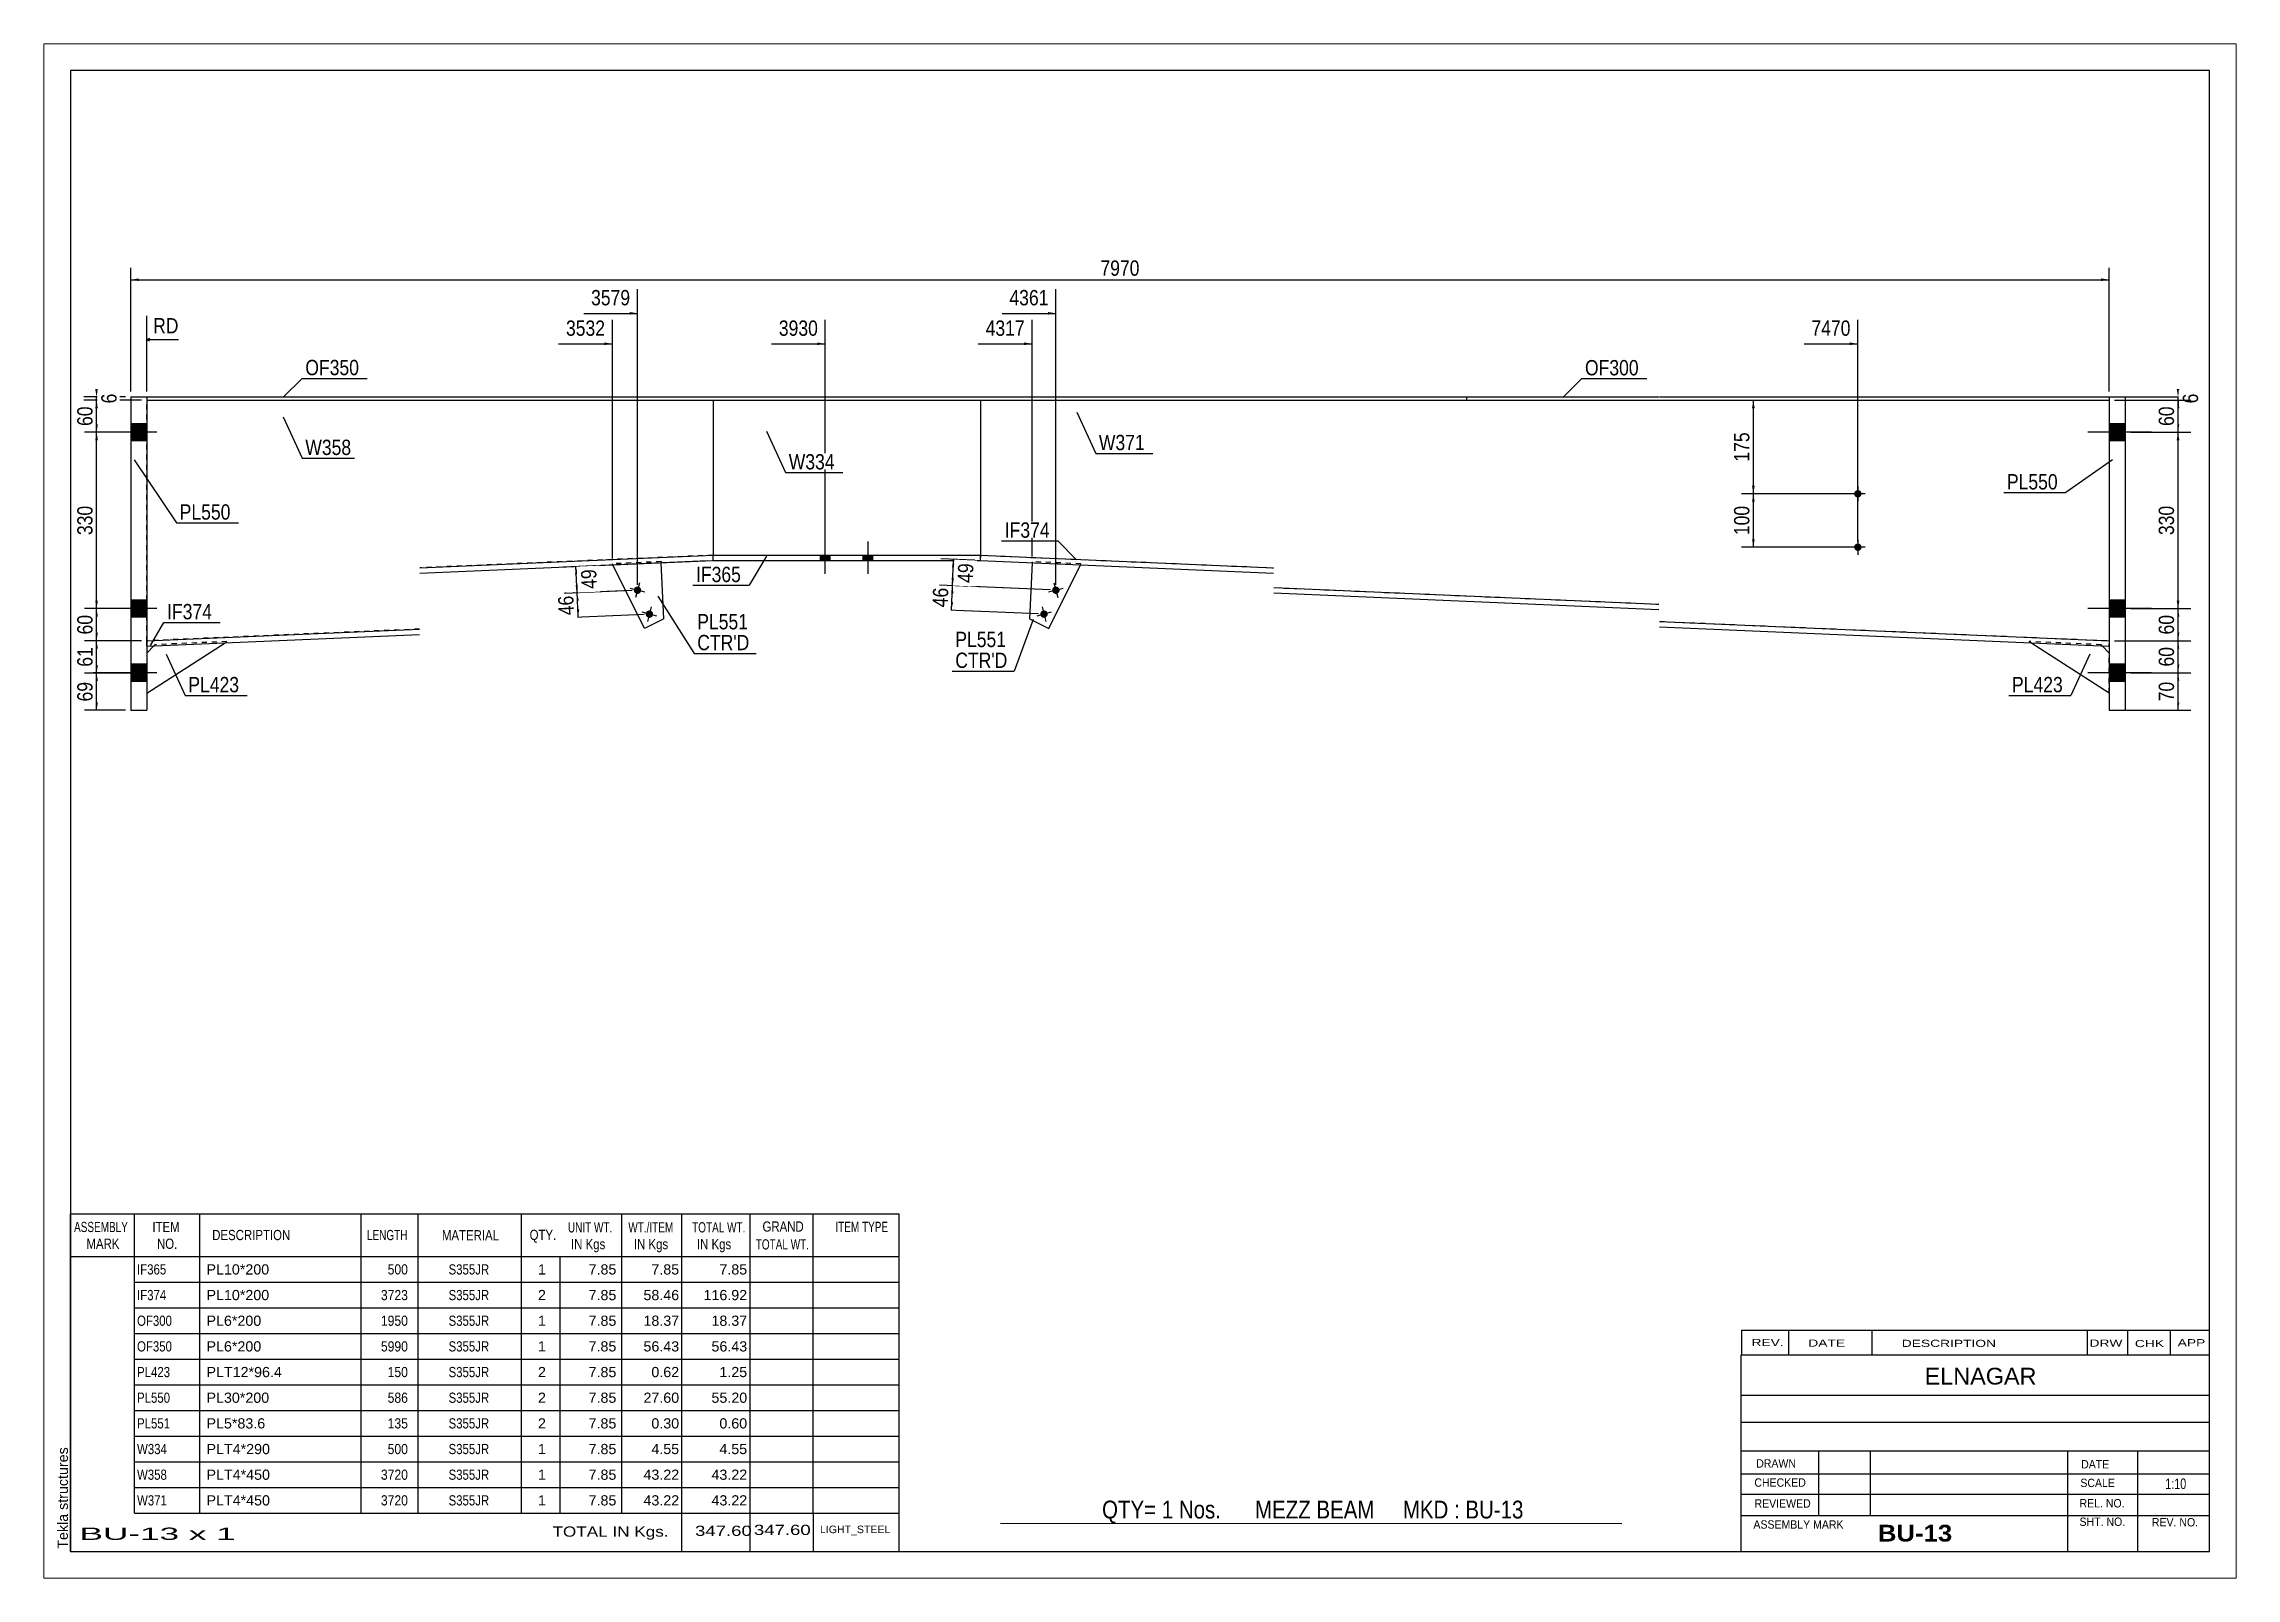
# Paper-space layout 'Layout1' of a CAD drawing. Header units: millimetres. Extents: x 0 to 410, y 0 to 287.
# The model-space entities are those that its viewports show. They can reach past a viewport. Long polylines and large blocks are cut down to what shows.
import ezdxf

# ---------------------------------------------------------------- set-up
doc = ezdxf.new("R2010")
doc.units = ezdxf.units.MM
doc.linetypes.add('DXK_LINE_DOT1', pattern=[1.8814, 0.9407, -0.9407])
doc.layers.add('Viewport layer', color=7, linetype='Continuous', plot=False)
doc.styles.add('Arial', font='ARIAL.TTF', dxfattribs={"height": 0.2})
doc.styles.add('Arial Bold', font='ARIALBD.TTF', dxfattribs={"height": 0.2})
doc.styles.add('Arial Narrow', font='ARIALN.TTF', dxfattribs={"height": 0.2})

# ---------------------------------------------------------------- blocks, each defined once
blk = doc.blocks.new('Unknown-629104342-1211')
at = {"color": 5, "linetype": 'Continuous'}
for p, q in [((385.75, 84.15), (-14.25, 84.15)), ((-14.25, 84.15), (-14.25, -192.85)), ((385.75, -192.85), (385.75, 84.15)), ((-14.25, -192.85), (385.75, -192.85))]:
    blk.add_line(p, q, dxfattribs=at)
at = {"color": 174, "linetype": 'Continuous', "style": 'Arial'}
blk.add_text('Tekla structures', height=1.9102, rotation=90, dxfattribs=at).set_placement((-14.75, -192.35))
blk = doc.blocks.new('Part-629104342-1456 - 1232')
at = {"color": 7, "linetype": 'DXK_LINE_DOT1'}
for p, q in [((96.22, -7.71), (87.09, -8.11)), ((87.18, -8.31), (87.09, -8.11)), ((96.22, -7.71), (96.23, -7.92))]:
    blk.add_line(p, q, dxfattribs=at)
at = {"color": 2, "linetype": 'Continuous'}
for p, q in [((96.68, -18.43), (96.23, -7.92)), ((93.1, -20.21), (87.18, -8.31)), ((96.68, -18.43), (93.1, -20.21))]:
    blk.add_line(p, q, dxfattribs=at)
blk = doc.blocks.new('Part-629104342-1279 - 1232')
at = {"color": 2, "linetype": 'Continuous'}
for p, q in [((105.9, 22.5), (105.9, -6.5)), ((155.9, 22.5), (155.9, -6.5))]:
    blk.add_line(p, q, dxfattribs=at)
at = {"color": 7, "linetype": 'DXK_LINE_DOT1'}
for p, q in [((105.9, 22.5), (155.9, 22.5)), ((105.9, -6.5), (155.9, -6.5))]:
    blk.add_line(p, q, dxfattribs=at)
blk = doc.blocks.new('Bolt-629104342-1443 - 1232')
at = {"linetype": 'Continuous'}
for points in [[(127.8, -6.5), (126, -6.5), (126, -7.5), (127.8, -7.5)], [(127.8, -6.5), (126, -6.5), (126, -7.5), (127.8, -7.5)], [(135.8, -6.5), (134, -6.5), (134, -7.5), (135.8, -7.5)], [(135.8, -6.5), (134, -6.5), (134, -7.5), (135.8, -7.5)]]:
    blk.add_hatch(color=3, dxfattribs=at).paths.add_polyline_path(points)
at = {"color": 3, "linetype": 'Continuous'}
for p, q in [((126.9, -9.96), (126.9, -3.96)), ((126.9, -9.96), (126.9, -3.96)), ((134.9, -9.96), (134.9, -3.96)), ((134.9, -9.96), (134.9, -3.96)), ((126, -7.5), (126, -6.5)), ((126, -7.5), (126, -6.5)), ((127.8, -7.5), (127.8, -6.5)), ((127.8, -7.5), (127.8, -6.5)), ((134, -7.5), (134, -6.5)), ((134, -7.5), (134, -6.5)), ((135.8, -7.5), (135.8, -6.5)), ((135.8, -7.5), (135.8, -6.5))]:
    blk.add_line(p, q, dxfattribs=at)
blk = doc.blocks.new('Part-629104342-1442 - 1232')
at = {"color": 7, "linetype": 'DXK_LINE_DOT1'}
for p, q in [((0, -22.5), (0, 22.5)), ((0, 22.5), (50.99, 22.5)), ((51.09, 22.5), (105.9, 22.5)), ((105.9, -6.5), (51.09, -8.86)), ((50.99, -20.31), (0, -22.5))]:
    blk.add_line(p, q, dxfattribs=at)
at = {"color": 2, "linetype": 'Continuous'}
blk.add_line((105.9, 22.5), (105.9, -6.5), dxfattribs=at)
blk = doc.blocks.new('Part-629104342-1257 - 1232')
at = {"color": 2, "linetype": 'Continuous'}
for p, q in [((0, 23.1), (0, 22.5)), ((0, 23.1), (50.99, 23.1)), ((0, 22.5), (50.99, 22.5)), ((51.09, 23.1), (210.71, 23.1)), ((51.09, 22.5), (210.71, 22.5)), ((210.81, 23.1), (246.81, 23.1)), ((210.81, 22.5), (246.81, 22.5)), ((246.81, 23.1), (246.81, 22.5))]:
    blk.add_line(p, q, dxfattribs=at)
blk = doc.blocks.new('Part-629104342-1301 - 1232')
at = {"color": 2, "linetype": 'Continuous'}
for p, q in [((246.81, 23.1), (246.81, 22.5)), ((246.81, 23.1), (282.81, 23.1)), ((246.81, 22.5), (282.81, 22.5)), ((282.91, 23.1), (367, 23.1)), ((282.91, 22.5), (367, 22.5)), ((367, 23.1), (367, 22.5))]:
    blk.add_line(p, q, dxfattribs=at)
blk = doc.blocks.new('Part-629104342-1451 - 1232')
at = {"color": 2, "linetype": 'Continuous'}
for p, q in [((165.56, -7.92), (165.11, -18.43)), ((168.69, -20.21), (174.61, -8.31)), ((165.11, -18.43), (168.69, -20.21))]:
    blk.add_line(p, q, dxfattribs=at)
at = {"color": 7, "linetype": 'DXK_LINE_DOT1'}
for p, q in [((165.57, -7.72), (165.56, -7.92)), ((174.71, -8.11), (165.57, -7.72)), ((174.61, -8.31), (174.71, -8.11))]:
    blk.add_line(p, q, dxfattribs=at)
blk = doc.blocks.new('Part-629104342-1323 - 1232')
at = {"color": 2, "linetype": 'Continuous'}
blk.add_line((155.9, 22.5), (155.9, -6.5), dxfattribs=at)
at = {"color": 7, "linetype": 'DXK_LINE_DOT1'}
for p, q in [((155.9, 22.5), (210.71, 22.5)), ((210.81, 22.5), (282.81, 22.5)), ((282.91, 22.5), (367, 22.5)), ((367, 22.5), (367, -22.5)), ((155.9, -6.5), (210.71, -8.86)), ((210.81, -12.56), (282.81, -15.66)), ((282.91, -18.88), (367, -22.5))]:
    blk.add_line(p, q, dxfattribs=at)
blk = doc.blocks.new('Part-629104342-1345 - 1232')
at = {"color": 2, "linetype": 'Continuous'}
for p, q in [((51.09, -8.86), (105.9, -6.5)), ((51.09, -9.86), (105.94, -7.5)), ((105.94, -7.5), (105.9, -6.5)), ((0, -22.5), (50.99, -20.31)), ((0.04, -23.5), (0, -22.5)), ((0.04, -23.5), (50.99, -21.31))]:
    blk.add_line(p, q, dxfattribs=at)
blk = doc.blocks.new('Part-629104342-1367 - 1232')
at = {"color": 2, "linetype": 'Continuous'}
for p, q in [((105.9, -7.5), (105.9, -6.5)), ((105.9, -6.5), (155.9, -6.5)), ((105.9, -7.5), (155.9, -7.5)), ((155.9, -7.5), (155.9, -6.5))]:
    blk.add_line(p, q, dxfattribs=at)
blk = doc.blocks.new('Part-629104342-1372 - 1232')
at = {"color": 2, "linetype": 'Continuous'}
for p, q in [((155.9, -6.5), (155.85, -7.5)), ((155.85, -7.5), (210.71, -9.86)), ((155.9, -6.5), (210.71, -8.86)), ((210.81, -12.56), (282.81, -15.66)), ((210.81, -13.57), (282.81, -16.66)), ((282.91, -18.88), (367, -22.5)), ((282.91, -19.88), (366.96, -23.5)), ((367, -22.5), (366.96, -23.5))]:
    blk.add_line(p, q, dxfattribs=at)
blk = doc.blocks.new('Bolt-629104342-1458 - 1232')
at = {"linetype": 'Continuous'}
blk.add_hatch(color=3, dxfattribs=at).paths.add_polyline_path([(170.69, -12.87, -1), (169.34, -13.23, -1)])
at = {"color": 3, "linetype": 'Continuous'}
for p, q in [((169.66, -11.69), (170.37, -14.4)), ((171.37, -12.7), (168.66, -13.4))]:
    blk.add_line(p, q, dxfattribs=at)
blk = doc.blocks.new('Part-629104342-1394 - 1232')
at = {"color": 2, "linetype": 'Continuous'}
for p, q in [((367, 23.1), (370, 23.1)), ((367, 23.1), (367, -35.5)), ((370, 23.1), (370, -35.5)), ((367, -35.5), (370, -35.5))]:
    blk.add_line(p, q, dxfattribs=at)
blk = doc.blocks.new('Part-629104342-1416 - 1232')
at = {"color": 7, "linetype": 'DXK_LINE_DOT1'}
for p, q in [((365.5, -23.24), (352.02, -22.66)), ((352.35, -22.87), (352.02, -22.66)), ((365.7, -23.45), (365.5, -23.24)), ((367, -32.3), (367, -24.8))]:
    blk.add_line(p, q, dxfattribs=at)
at = {"color": 2, "linetype": 'Continuous'}
for p, q in [((367, -32.3), (352.35, -22.87)), ((367, -24.8), (365.7, -23.45))]:
    blk.add_line(p, q, dxfattribs=at)
blk = doc.blocks.new('Part-629104342-1421 - 1232')
at = {"color": 2, "linetype": 'Continuous'}
for p, q in [((-3, 23.1), (0, 23.1)), ((-3, 23.1), (-3, -35.5)), ((0, 23.1), (0, -35.5)), ((-3, -35.5), (0, -35.5))]:
    blk.add_line(p, q, dxfattribs=at)
blk = doc.blocks.new('Part-629104342-1426 - 1232')
at = {"color": 2, "linetype": 'Continuous'}
for p, q in [((0, -32.3), (14.65, -22.87)), ((0, -24.8), (1.3, -23.45))]:
    blk.add_line(p, q, dxfattribs=at)
at = {"color": 7, "linetype": 'DXK_LINE_DOT1'}
for p, q in [((1.3, -23.45), (1.5, -23.24)), ((14.99, -22.66), (1.5, -23.24)), ((14.65, -22.87), (14.99, -22.66)), ((0, -24.8), (0, -32.3))]:
    blk.add_line(p, q, dxfattribs=at)
blk = doc.blocks.new('Bolt-629104342-1444 - 1232')
at = {"linetype": 'Continuous'}
for points in [[(367, 18.1), (367, 14.9), (370, 14.9), (370, 18.1)], [(367, 18.1), (367, 14.9), (370, 14.9), (370, 18.1)], [(367, -14.9), (367, -18.1), (370, -18.1), (370, -14.9)], [(367, -14.9), (367, -18.1), (370, -18.1), (370, -14.9)], [(367, -26.9), (367, -30.1), (370, -30.1), (370, -26.9)], [(367, -26.9), (367, -30.1), (370, -30.1), (370, -26.9)]]:
    blk.add_hatch(color=3, dxfattribs=at).paths.add_polyline_path(points)
at = {"color": 3, "linetype": 'Continuous'}
for p, q in [((374.9, 16.5), (363, 16.5)), ((374.9, 16.5), (363, 16.5)), ((370, 18.1), (367, 18.1)), ((370, 18.1), (367, 18.1)), ((370, 14.9), (367, 14.9)), ((370, 14.9), (367, 14.9)), ((370, -14.9), (367, -14.9)), ((370, -14.9), (367, -14.9)), ((374.9, -16.5), (363, -16.5)), ((374.9, -16.5), (363, -16.5)), ((370, -18.1), (367, -18.1)), ((370, -18.1), (367, -18.1)), ((374.9, -28.5), (363, -28.5)), ((374.9, -28.5), (363, -28.5)), ((370, -26.9), (367, -26.9)), ((370, -26.9), (367, -26.9)), ((370, -30.1), (367, -30.1)), ((370, -30.1), (367, -30.1))]:
    blk.add_line(p, q, dxfattribs=at)
blk = doc.blocks.new('Bolt-629104342-1445 - 1232')
at = {"linetype": 'Continuous'}
for points in [[(-3, 18.1), (-3, 14.9), (0, 14.9), (0, 18.1)], [(-3, 18.1), (-3, 14.9), (0, 14.9), (0, 18.1)], [(-3, -14.9), (-3, -18.1), (0, -18.1), (0, -14.9)], [(-3, -14.9), (-3, -18.1), (0, -18.1), (0, -14.9)], [(-3, -26.9), (-3, -30.1), (0, -30.1), (0, -26.9)], [(-3, -26.9), (-3, -30.1), (0, -30.1), (0, -26.9)]]:
    blk.add_hatch(color=3, dxfattribs=at).paths.add_polyline_path(points)
at = {"color": 3, "linetype": 'Continuous'}
for p, q in [((1.9, 16.5), (-10, 16.5)), ((1.9, 16.5), (-10, 16.5)), ((0, 18.1), (-3, 18.1)), ((0, 18.1), (-3, 18.1)), ((0, 14.9), (-3, 14.9)), ((0, 14.9), (-3, 14.9)), ((0, -14.9), (-3, -14.9)), ((0, -14.9), (-3, -14.9)), ((1.9, -16.5), (-10, -16.5)), ((1.9, -16.5), (-10, -16.5)), ((0, -18.1), (-3, -18.1)), ((0, -18.1), (-3, -18.1)), ((1.9, -28.5), (-10, -28.5)), ((1.9, -28.5), (-10, -28.5)), ((0, -26.9), (-3, -26.9)), ((0, -26.9), (-3, -26.9)), ((0, -30.1), (-3, -30.1)), ((0, -30.1), (-3, -30.1))]:
    blk.add_line(p, q, dxfattribs=at)
blk = doc.blocks.new('Bolt-629104342-1446 - 1232')
at = {"linetype": 'Continuous'}
for points in [[(320.7, 4.99, -1), (319.3, 4.99, -1)], [(320.7, -5.01, -1), (319.3, -5.01, -1)]]:
    blk.add_hatch(color=3, dxfattribs=at).paths.add_polyline_path(points)
at = {"color": 3, "linetype": 'Continuous'}
for p, q in [((321.4, 4.99), (318.6, 4.99)), ((320, 6.39), (320, 3.59)), ((320, -3.61), (320, -6.41)), ((321.4, -5.01), (318.6, -5.01))]:
    blk.add_line(p, q, dxfattribs=at)
blk = doc.blocks.new('Bolt-629104342-1457 - 1232')
at = {"linetype": 'Continuous'}
blk.add_hatch(color=3, dxfattribs=at).paths.add_polyline_path([(168.47, -17.35, -1), (167.11, -17.7, -1)])
at = {"color": 3, "linetype": 'Continuous'}
for p, q in [((167.44, -16.17), (168.14, -18.88)), ((169.15, -17.17), (166.44, -17.88))]:
    blk.add_line(p, q, dxfattribs=at)
blk = doc.blocks.new('Bolt-629104342-1459 - 1232')
at = {"linetype": 'Continuous'}
blk.add_hatch(color=3, dxfattribs=at).paths.add_polyline_path([(94.68, -17.7, -1), (93.32, -17.35, -1)])
at = {"color": 3, "linetype": 'Continuous'}
for p, q in [((94.35, -16.17), (93.65, -18.88)), ((95.36, -17.88), (92.65, -17.17))]:
    blk.add_line(p, q, dxfattribs=at)
blk = doc.blocks.new('Bolt-629104342-1460 - 1232')
at = {"linetype": 'Continuous'}
blk.add_hatch(color=3, dxfattribs=at).paths.add_polyline_path([(92.45, -13.23, -1), (91.1, -12.87, -1)])
at = {"color": 3, "linetype": 'Continuous'}
for p, q in [((92.13, -11.69), (91.42, -14.4)), ((93.13, -13.4), (90.42, -12.7))]:
    blk.add_line(p, q, dxfattribs=at)
blk = doc.blocks.new('StraightDimension-629104342-1575 - 1232')
at = {"linetype": 'Continuous'}
for points in [[(379.63, -30), (379.88, -28.5), (380.13, -30)], [(380.13, -34), (379.88, -35.5), (379.63, -34)]]:
    blk.add_hatch(color=7, dxfattribs=at).paths.add_polyline_path(points)
at = {"color": 7, "linetype": 'Continuous'}
for p, q in [((371, -28.5), (382.28, -28.5)), ((379.88, -35.5), (379.88, -28.5)), ((368, -35.5), (382.28, -35.5))]:
    blk.add_line(p, q, dxfattribs=at)
at = {"color": 0}
blk.add_wipeout([(379.73, -29.57), (375.53, -29.57), (375.53, -34.43), (379.73, -34.43)], dxfattribs=at)
at = {"color": 3, "style": 'Arial Narrow'}
blk.add_text('70', height=2.863, rotation=90.0002, dxfattribs=at).set_placement((379.13, -33.83))
blk = doc.blocks.new('StraightDimension-629104342-6204 - 1232')
at = {"linetype": 'Continuous'}
for points in [[(-9.64, 15), (-9.39, 16.5), (-9.14, 15)], [(-9.14, -15), (-9.39, -16.5), (-9.64, -15)]]:
    blk.add_hatch(color=7, dxfattribs=at).paths.add_polyline_path(points)
at = {"color": 7, "linetype": 'Continuous'}
for p, q in [((-1, 16.5), (-11.64, 16.5)), ((-9.39, -16.5), (-9.39, 16.5)), ((-1, -16.5), (-11.64, -16.5))]:
    blk.add_line(p, q, dxfattribs=at)
at = {"color": 0}
blk.add_wipeout([(-9.54, 3.34), (-13.74, 3.34), (-13.74, -3.34), (-9.54, -3.34)], dxfattribs=at)
at = {"color": 3, "style": 'Arial Narrow'}
blk.add_text('330', height=2.863, rotation=90.0002, dxfattribs=at).set_placement((-10.14, -2.74))
blk = doc.blocks.new('StraightDimension-629104342-6061 - 1232')
at = {"linetype": 'Continuous'}
blk.add_hatch(color=7, dxfattribs=at).paths.add_polyline_path([(318.5, 33.29), (320, 33.04), (318.5, 32.79)])
at = {"color": 7, "linetype": 'Continuous'}
for p, q in [((320, -4.01), (320, 37.54)), ((309.94, 33.04), (320, 33.04))]:
    blk.add_line(p, q, dxfattribs=at)
at = {"color": 0}
blk.add_wipeout([(319.23, 33.94), (319.23, 38.14), (310.72, 38.14), (310.72, 33.94)], dxfattribs=at)
at = {"color": 3, "style": 'Arial Narrow'}
blk.add_text('7470', height=2.863, dxfattribs=at).set_placement((311.32, 34.54))
blk = doc.blocks.new('StraightDimension-629104342-6063 - 1232')
at = {"linetype": 'Continuous'}
blk.add_hatch(color=7, dxfattribs=at).paths.add_polyline_path([(164.07, 33.29), (165.57, 33.04), (164.07, 32.79)])
at = {"color": 7, "linetype": 'Continuous'}
for p, q in [((165.57, -6.72), (165.57, 37.54)), ((155.51, 33.04), (165.57, 33.04))]:
    blk.add_line(p, q, dxfattribs=at)
at = {"color": 0}
blk.add_wipeout([(164.8, 33.94), (164.8, 38.14), (156.28, 38.14), (156.28, 33.94)], dxfattribs=at)
at = {"color": 3, "style": 'Arial Narrow'}
blk.add_text('4317', height=2.863, dxfattribs=at).set_placement((156.88, 34.54))
blk = doc.blocks.new('StraightDimension-629104342-6203 - 1232')
at = {"linetype": 'Continuous'}
for points in [[(-9.64, 21), (-9.39, 22.5), (-9.14, 21)], [(-9.14, 18), (-9.39, 16.5), (-9.64, 18)]]:
    blk.add_hatch(color=7, dxfattribs=at).paths.add_polyline_path(points)
at = {"color": 7, "linetype": 'Continuous'}
for p, q in [((-1, 22.5), (-11.64, 22.5)), ((-9.39, 16.5), (-9.39, 22.5)), ((-1, 16.5), (-11.64, 16.5))]:
    blk.add_line(p, q, dxfattribs=at)
at = {"color": 0}
blk.add_wipeout([(-9.54, 21.93), (-13.74, 21.93), (-13.74, 17.07), (-9.54, 17.07)], dxfattribs=at)
at = {"color": 3, "style": 'Arial Narrow'}
blk.add_text('60', height=2.863, rotation=90.0002, dxfattribs=at).set_placement((-10.14, 17.67))
blk = doc.blocks.new('StraightDimension-629104342-1496 - 1232')
at = {"linetype": 'Continuous'}
for points in [[(-1.5, 44.77), (-3, 45.02), (-1.5, 45.27)], [(365.5, 45.27), (367, 45.02), (365.5, 44.77)]]:
    blk.add_hatch(color=7, dxfattribs=at).paths.add_polyline_path(points)
at = {"color": 7, "linetype": 'Continuous'}
for p, q in [((-3, 24.1), (-3, 47.27)), ((367, 24.1), (367, 47.27)), ((-3, 45.02), (367, 45.02))]:
    blk.add_line(p, q, dxfattribs=at)
at = {"color": 0}
blk.add_wipeout([(186.26, 45.17), (186.26, 49.37), (177.75, 49.37), (177.75, 45.17)], dxfattribs=at)
at = {"color": 3, "style": 'Arial Narrow'}
blk.add_text('7970', height=2.863, dxfattribs=at).set_placement((178.35, 45.77))
blk = doc.blocks.new('StraightDimension-629104342-6205 - 1232')
at = {"linetype": 'Continuous'}
for points in [[(-9.64, -18), (-9.39, -16.5), (-9.14, -18)], [(-9.14, -21), (-9.39, -22.5), (-9.64, -21)]]:
    blk.add_hatch(color=7, dxfattribs=at).paths.add_polyline_path(points)
at = {"color": 7, "linetype": 'Continuous'}
for p, q in [((-1, -16.5), (-11.64, -16.5)), ((-9.39, -22.5), (-9.39, -16.5)), ((-1, -22.5), (-11.64, -22.5))]:
    blk.add_line(p, q, dxfattribs=at)
at = {"color": 0}
blk.add_wipeout([(-9.54, -17.07), (-13.74, -17.07), (-13.74, -21.93), (-9.54, -21.93)], dxfattribs=at)
at = {"color": 3, "style": 'Arial Narrow'}
blk.add_text('60', height=2.863, rotation=90.0002, dxfattribs=at).set_placement((-10.14, -21.33))
blk = doc.blocks.new('StraightDimension-629104342-1625 - 1232')
at = {"linetype": 'Continuous'}
for points in [[(379.63, -24), (379.88, -22.5), (380.13, -24)], [(380.13, -27), (379.88, -28.5), (379.63, -27)]]:
    blk.add_hatch(color=7, dxfattribs=at).paths.add_polyline_path(points)
at = {"color": 7, "linetype": 'Continuous'}
for p, q in [((368, -22.5), (382.28, -22.5)), ((379.88, -28.5), (379.88, -22.5)), ((371, -28.5), (382.28, -28.5))]:
    blk.add_line(p, q, dxfattribs=at)
at = {"color": 0}
blk.add_wipeout([(379.73, -23.07), (375.53, -23.07), (375.53, -27.93), (379.73, -27.93)], dxfattribs=at)
at = {"color": 3, "style": 'Arial Narrow'}
blk.add_text('60', height=2.863, rotation=90.0002, dxfattribs=at).set_placement((379.13, -27.33))
blk = doc.blocks.new('StraightDimension-629104342-5800 - 1232')
at = {"linetype": 'Continuous'}
for points in [[(150.37, -13.71), (150.68, -12.22), (150.87, -13.73)], [(150.8, -15.29), (150.48, -16.78), (150.3, -15.27)]]:
    blk.add_hatch(color=7, dxfattribs=at).paths.add_polyline_path(points)
at = {"color": 7, "linetype": 'Continuous'}
for p, q in [((169.02, -13.01), (148.43, -12.12)), ((150.48, -16.78), (150.68, -12.22)), ((166.79, -17.48), (148.24, -16.69))]:
    blk.add_line(p, q, dxfattribs=at)
at = {"color": 0}
blk.add_wipeout([(150.54, -12.07), (146.34, -11.89), (146.13, -16.74), (150.33, -16.92)], dxfattribs=at)
at = {"color": 3, "style": 'Arial Narrow'}
blk.add_text('46', height=2.863, rotation=87.5365, dxfattribs=at).set_placement((149.76, -16.29))
blk = doc.blocks.new('StraightDimension-629104342-1603 - 1232')
at = {"linetype": 'Continuous'}
for points in [[(379.63, 15), (379.88, 16.5), (380.13, 15)], [(380.13, -15), (379.88, -16.5), (379.63, -15)]]:
    blk.add_hatch(color=7, dxfattribs=at).paths.add_polyline_path(points)
at = {"color": 7, "linetype": 'Continuous'}
for p, q in [((371, 16.5), (382.28, 16.5)), ((379.88, -16.5), (379.88, 16.5)), ((371, -16.5), (382.28, -16.5))]:
    blk.add_line(p, q, dxfattribs=at)
at = {"color": 0}
blk.add_wipeout([(379.73, 3.34), (375.53, 3.34), (375.53, -3.34), (379.73, -3.34)], dxfattribs=at)
at = {"color": 3, "style": 'Arial Narrow'}
blk.add_text('330', height=2.863, rotation=90.0002, dxfattribs=at).set_placement((379.13, -2.74))
blk = doc.blocks.new('StraightDimension-629104342-5799 - 1232')
at = {"linetype": 'Continuous'}
for points in [[(150.58, -8.77), (150.89, -7.29), (151.08, -8.8)], [(151, -10.73), (150.68, -12.22), (150.5, -10.71)]]:
    blk.add_hatch(color=7, dxfattribs=at).paths.add_polyline_path(points)
at = {"color": 7, "linetype": 'Continuous'}
for p, q in [((154.85, -7.46), (148.5, -7.18)), ((150.68, -12.22), (150.89, -7.29)), ((169.02, -13.01), (148.28, -12.11))]:
    blk.add_line(p, q, dxfattribs=at)
at = {"color": 0}
blk.add_wipeout([(155.24, -7.51), (151.04, -7.33), (150.83, -12.18), (155.03, -12.36)], dxfattribs=at)
at = {"color": 3, "style": 'Arial Narrow'}
blk.add_text('49', height=2.863, rotation=87.5365, dxfattribs=at).set_placement((154.46, -11.74))
blk = doc.blocks.new('StraightDimension-629104342-6207 - 1232')
at = {"linetype": 'Continuous'}
for points in [[(-9.64, -30.06), (-9.39, -28.56), (-9.14, -30.06)], [(-9.14, -34), (-9.39, -35.5), (-9.64, -34)]]:
    blk.add_hatch(color=7, dxfattribs=at).paths.add_polyline_path(points)
at = {"color": 7, "linetype": 'Continuous'}
for p, q in [((-1, -28.56), (-11.64, -28.56)), ((-9.39, -35.5), (-9.39, -28.56)), ((-4, -35.5), (-11.64, -35.5))]:
    blk.add_line(p, q, dxfattribs=at)
at = {"color": 0}
blk.add_wipeout([(-9.54, -29.6), (-13.74, -29.6), (-13.74, -34.46), (-9.54, -34.46)], dxfattribs=at)
at = {"color": 3, "style": 'Arial Narrow'}
blk.add_text('69', height=2.863, rotation=90.0002, dxfattribs=at).set_placement((-10.14, -33.86))
blk = doc.blocks.new('StraightDimension-629104342-6206 - 1232')
at = {"linetype": 'Continuous'}
for points in [[(-9.64, -24), (-9.39, -22.5), (-9.14, -24)], [(-9.14, -27.06), (-9.39, -28.56), (-9.64, -27.06)]]:
    blk.add_hatch(color=7, dxfattribs=at).paths.add_polyline_path(points)
at = {"color": 7, "linetype": 'Continuous'}
for p, q in [((-1, -22.5), (-11.64, -22.5)), ((-9.39, -28.56), (-9.39, -22.5)), ((-1, -28.56), (-11.64, -28.56))]:
    blk.add_line(p, q, dxfattribs=at)
at = {"color": 0}
blk.add_wipeout([(-9.54, -23.1), (-13.74, -23.1), (-13.74, -27.96), (-9.54, -27.96)], dxfattribs=at)
at = {"color": 3, "style": 'Arial Narrow'}
blk.add_text('61', height=2.863, rotation=90.0002, dxfattribs=at).set_placement((-10.14, -27.36))
blk = doc.blocks.new('StraightDimension-629104342-6062 - 1232')
at = {"linetype": 'Continuous'}
blk.add_hatch(color=7, dxfattribs=at).paths.add_polyline_path([(168.52, 38.99), (170.02, 38.74), (168.52, 38.49)])
at = {"color": 7, "linetype": 'Continuous'}
for p, q in [((170.02, -12.05), (170.02, 43.24)), ((159.95, 38.74), (170.02, 38.74))]:
    blk.add_line(p, q, dxfattribs=at)
at = {"color": 0}
blk.add_wipeout([(169.24, 39.64), (169.24, 43.84), (160.73, 43.84), (160.73, 39.64)], dxfattribs=at)
at = {"color": 3, "style": 'Arial Narrow'}
blk.add_text('4361', height=2.863, dxfattribs=at).set_placement((161.33, 40.24))
blk = doc.blocks.new('StraightDimension-629104342-1472 - 1232')
at = {"linetype": 'Continuous'}
for points in [[(300.21, 3.49), (300.46, 4.99), (300.71, 3.49)], [(300.71, -3.51), (300.46, -5.01), (300.21, -3.51)]]:
    blk.add_hatch(color=7, dxfattribs=at).paths.add_polyline_path(points)
at = {"color": 7, "linetype": 'Continuous'}
for p, q in [((319, 4.99), (298.21, 4.99)), ((300.46, -5.01), (300.46, 4.99)), ((319, -5.01), (298.21, -5.01))]:
    blk.add_line(p, q, dxfattribs=at)
at = {"color": 0}
blk.add_wipeout([(300.31, 3.33), (296.11, 3.33), (296.11, -3.35), (300.31, -3.35)], dxfattribs=at)
at = {"color": 3, "style": 'Arial Narrow'}
blk.add_text('100', height=2.863, rotation=90.0002, dxfattribs=at).set_placement((299.71, -2.75))
blk = doc.blocks.new('StraightDimension-629104342-1487 - 1232')
at = {"linetype": 'Continuous'}
for points in [[(300.21, 21), (300.46, 22.5), (300.71, 21)], [(300.71, 6.49), (300.46, 4.99), (300.21, 6.49)]]:
    blk.add_hatch(color=7, dxfattribs=at).paths.add_polyline_path(points)
at = {"color": 7, "linetype": 'Continuous'}
for p, q in [((156.9, 22.5), (302.86, 22.5)), ((300.46, 4.99), (300.46, 22.5)), ((319, 4.99), (298.21, 4.99))]:
    blk.add_line(p, q, dxfattribs=at)
at = {"color": 0}
blk.add_wipeout([(300.31, 17.09), (296.11, 17.09), (296.11, 10.4), (300.31, 10.4)], dxfattribs=at)
at = {"color": 3, "style": 'Arial Narrow'}
blk.add_text('175', height=2.863, rotation=90.0002, dxfattribs=at).set_placement((299.71, 11))
blk = doc.blocks.new('StraightDimension-629104342-1585 - 1232')
at = {"linetype": 'Continuous'}
for points in [[(380.13, 24.6), (379.88, 23.1), (379.63, 24.6)], [(379.63, 21), (379.88, 22.5), (380.13, 21)]]:
    blk.add_hatch(color=7, dxfattribs=at).paths.add_polyline_path(points)
at = {"color": 7, "linetype": 'Continuous'}
for p, q in [((368, 23.1), (382.13, 23.1)), ((368, 22.5), (382.13, 22.5)), ((379.88, 22.5), (379.88, 23.1))]:
    blk.add_line(p, q, dxfattribs=at)
at = {"color": 0}
blk.add_wipeout([(384.23, 24.31), (380.03, 24.31), (380.03, 21.29), (384.23, 21.29)], dxfattribs=at)
at = {"color": 3, "style": 'Arial Narrow'}
blk.add_text('6', height=2.86, rotation=90.0002, dxfattribs=at).set_placement((383.63, 21.89))
blk = doc.blocks.new('StraightDimension-629104342-6065 - 1232')
at = {"linetype": 'Continuous'}
blk.add_hatch(color=7, dxfattribs=at).paths.add_polyline_path([(90.28, 38.99), (91.78, 38.74), (90.28, 38.49)])
at = {"color": 7, "linetype": 'Continuous'}
for p, q in [((91.78, -12.05), (91.78, 43.24)), ((81.71, 38.74), (91.78, 38.74))]:
    blk.add_line(p, q, dxfattribs=at)
at = {"color": 0}
blk.add_wipeout([(91, 39.64), (91, 43.84), (82.49, 43.84), (82.49, 39.64)], dxfattribs=at)
at = {"color": 3, "style": 'Arial Narrow'}
blk.add_text('3579', height=2.863, dxfattribs=at).set_placement((83.09, 40.24))
blk = doc.blocks.new('StraightDimension-629104342-1594 - 1232')
at = {"linetype": 'Continuous'}
for points in [[(379.63, 21), (379.88, 22.5), (380.13, 21)], [(380.13, 18), (379.88, 16.5), (379.63, 18)]]:
    blk.add_hatch(color=7, dxfattribs=at).paths.add_polyline_path(points)
at = {"color": 7, "linetype": 'Continuous'}
for p, q in [((368, 22.5), (382.28, 22.5)), ((379.88, 16.5), (379.88, 22.5)), ((371, 16.5), (382.28, 16.5))]:
    blk.add_line(p, q, dxfattribs=at)
at = {"color": 0}
blk.add_wipeout([(379.73, 21.93), (375.53, 21.93), (375.53, 17.07), (379.73, 17.07)], dxfattribs=at)
at = {"color": 3, "style": 'Arial Narrow'}
blk.add_text('60', height=2.863, rotation=90.0002, dxfattribs=at).set_placement((379.13, 17.67))
blk = doc.blocks.new('StraightDimension-629104342-5760 - 1232')
at = {"linetype": 'Continuous'}
for points in [[(80.3, -15.04), (80.48, -13.53), (80.8, -15.02)], [(80.87, -16.59), (80.68, -18.1), (80.37, -16.61)]]:
    blk.add_hatch(color=7, dxfattribs=at).paths.add_polyline_path(points)
at = {"color": 7, "linetype": 'Continuous'}
for p, q in [((90.78, -13.09), (78.24, -13.63)), ((80.68, -18.1), (80.48, -13.53)), ((93, -17.57), (78.43, -18.2))]:
    blk.add_line(p, q, dxfattribs=at)
at = {"color": 0}
blk.add_wipeout([(80.33, -13.4), (76.13, -13.58), (76.34, -18.43), (80.54, -18.25)], dxfattribs=at)
at = {"color": 3, "style": 'Arial Narrow'}
blk.add_text('46', height=2.863, rotation=92.4639, dxfattribs=at).set_placement((79.91, -17.68))
blk = doc.blocks.new('StraightDimension-629104342-1616 - 1232')
at = {"linetype": 'Continuous'}
for points in [[(379.63, -18), (379.88, -16.5), (380.13, -18)], [(380.13, -21), (379.88, -22.5), (379.63, -21)]]:
    blk.add_hatch(color=7, dxfattribs=at).paths.add_polyline_path(points)
at = {"color": 7, "linetype": 'Continuous'}
for p, q in [((371, -16.5), (382.28, -16.5)), ((379.88, -22.5), (379.88, -16.5)), ((368, -22.5), (382.28, -22.5))]:
    blk.add_line(p, q, dxfattribs=at)
at = {"color": 0}
blk.add_wipeout([(379.73, -17.07), (375.53, -17.07), (375.53, -21.93), (379.73, -21.93)], dxfattribs=at)
at = {"color": 3, "style": 'Arial Narrow'}
blk.add_text('60', height=2.863, rotation=90.0002, dxfattribs=at).set_placement((379.13, -21.33))
blk = doc.blocks.new('StraightDimension-629104342-6064 - 1232')
at = {"linetype": 'Continuous'}
blk.add_hatch(color=7, dxfattribs=at).paths.add_polyline_path([(125.4, 33.29), (126.9, 33.04), (125.4, 32.79)])
at = {"color": 7, "linetype": 'Continuous'}
for p, q in [((126.9, -4.23), (126.9, 37.54)), ((116.83, 33.04), (126.9, 33.04))]:
    blk.add_line(p, q, dxfattribs=at)
at = {"color": 0}
blk.add_wipeout([(126.12, 33.94), (126.12, 38.14), (117.61, 38.14), (117.61, 33.94)], dxfattribs=at)
at = {"color": 3, "style": 'Arial Narrow'}
blk.add_text('3930', height=2.863, dxfattribs=at).set_placement((118.21, 34.54))
blk = doc.blocks.new('StraightDimension-629104342-5759 - 1232')
at = {"linetype": 'Continuous'}
for points in [[(80.09, -10.11), (80.27, -8.6), (80.59, -10.09)], [(80.67, -12.02), (80.48, -13.53), (80.17, -12.05)]]:
    blk.add_hatch(color=7, dxfattribs=at).paths.add_polyline_path(points)
at = {"color": 7, "linetype": 'Continuous'}
for p, q in [((104.94, -7.54), (77.87, -8.71)), ((80.48, -13.53), (80.27, -8.6)), ((90.78, -13.09), (78.09, -13.64))]:
    blk.add_line(p, q, dxfattribs=at)
at = {"color": 0}
blk.add_wipeout([(84.62, -8.46), (80.42, -8.64), (80.63, -13.49), (84.83, -13.31)], dxfattribs=at)
at = {"color": 3, "style": 'Arial Narrow'}
blk.add_text('49', height=2.863, rotation=92.4639, dxfattribs=at).set_placement((84.2, -12.73))
blk = doc.blocks.new('StraightDimension-629104342-6066 - 1232')
at = {"linetype": 'Continuous'}
blk.add_hatch(color=7, dxfattribs=at).paths.add_polyline_path([(85.59, 33.29), (87.09, 33.04), (85.59, 32.79)])
at = {"color": 7, "linetype": 'Continuous'}
for p, q in [((87.09, -7.11), (87.09, 37.54)), ((77.02, 33.04), (87.09, 33.04))]:
    blk.add_line(p, q, dxfattribs=at)
at = {"color": 0, "linetype": 'Continuous'}
blk.add_wipeout([(6.53, 34.39), (6.53, 38.59), (0.59, 38.59), (0.59, 34.39)], dxfattribs=at)
at = {"color": 7, "linetype": 'Continuous'}
for p, q in [((0, 24.1), (0, 38.29)), ((0.5, 34.04), (0, 33.79)), ((0.5, 33.54), (0, 33.79)), ((5.93, 33.79), (0, 33.79))]:
    blk.add_line(p, q, dxfattribs=at)
at = {"color": 3, "linetype": 'Continuous', "style": 'Arial Narrow'}
blk.add_text('RD', height=2.863, dxfattribs=at).set_placement((1.19, 34.99))
at = {"color": 0}
blk.add_wipeout([(86.31, 33.94), (86.31, 38.14), (77.8, 38.14), (77.8, 33.94)], dxfattribs=at)
at = {"color": 3, "style": 'Arial Narrow'}
blk.add_text('3532', height=2.863, dxfattribs=at).set_placement((78.4, 34.54))
blk = doc.blocks.new('StraightDimension-629104342-6202 - 1232')
at = {"linetype": 'Continuous'}
for points in [[(-9.14, 24.6), (-9.39, 23.1), (-9.64, 24.6)], [(-9.64, 21), (-9.39, 22.5), (-9.14, 21)]]:
    blk.add_hatch(color=7, dxfattribs=at).paths.add_polyline_path(points)
at = {"color": 7, "linetype": 'Continuous'}
for p, q in [((-4, 23.1), (-11.79, 23.1)), ((-1, 22.5), (-11.79, 22.5)), ((-9.39, 22.5), (-9.39, 23.1))]:
    blk.add_line(p, q, dxfattribs=at)
at = {"color": 0}
blk.add_wipeout([(-5.04, 24.31), (-9.24, 24.31), (-9.24, 21.29), (-5.04, 21.29)], dxfattribs=at)
at = {"color": 3, "style": 'Arial Narrow'}
blk.add_text('6', height=2.86, rotation=90.0002, dxfattribs=at).set_placement((-5.64, 21.89))
blk = doc.blocks.new('CBS_BOM-629104342-6674')
at = {"color": 7, "linetype": 'Continuous'}
for p, q in [((-14.28, -137.68), (-14.28, -129.68)), ((-14.28, -129.68), (140.64, -129.68)), ((-2.28, -137.68), (-2.28, -129.68)), ((9.91, -137.68), (9.91, -129.68)), ((40.08, -137.68), (40.08, -129.68)), ((50.76, -137.68), (50.76, -129.68)), ((70.07, -137.68), (70.07, -129.68)), ((88.87, -137.68), (88.87, -129.68)), ((100.09, -137.68), (100.09, -129.68)), ((112.87, -137.68), (112.87, -129.68)), ((124.62, -137.68), (124.62, -129.68)), ((140.64, -129.69), (140.64, -137.67)), ((-14.28, -137.68), (140.64, -137.68)), ((-14.28, -142.48), (-14.28, -137.68)), ((-2.28, -142.48), (-2.28, -137.68)), ((9.91, -142.48), (9.91, -137.68)), ((40.08, -142.48), (40.08, -137.68)), ((50.76, -142.48), (50.76, -137.68)), ((70.07, -142.48), (70.07, -137.68)), ((77.34, -142.48), (77.34, -137.68)), ((88.87, -142.48), (88.87, -137.68)), ((100.09, -142.48), (100.09, -137.68)), ((112.87, -142.48), (112.87, -137.68)), ((124.64, -142.48), (124.64, -137.68)), ((140.64, -137.69), (140.64, -142.48)), ((-14.28, -147.28), (-14.28, -142.48)), ((-2.28, -142.48), (140.64, -142.48)), ((-2.28, -147.28), (-2.28, -142.48)), ((9.91, -147.28), (9.91, -142.48)), ((40.08, -147.28), (40.08, -142.48)), ((50.76, -147.28), (50.76, -142.48)), ((70.07, -147.28), (70.07, -142.48)), ((77.34, -147.28), (77.34, -142.48)), ((88.87, -147.28), (88.87, -142.48)), ((100.09, -147.28), (100.09, -142.48)), ((112.87, -147.28), (112.87, -142.48)), ((124.64, -147.28), (124.64, -142.48)), ((140.64, -142.49), (140.64, -147.28)), ((-14.28, -152.08), (-14.28, -147.28)), ((-2.28, -147.28), (140.64, -147.28)), ((-2.28, -152.08), (-2.28, -147.28)), ((9.91, -152.08), (9.91, -147.28)), ((40.08, -152.08), (40.08, -147.28)), ((50.76, -152.08), (50.76, -147.28)), ((70.07, -152.08), (70.07, -147.28)), ((77.34, -152.08), (77.34, -147.28)), ((88.87, -152.08), (88.87, -147.28)), ((100.09, -152.08), (100.09, -147.28)), ((112.87, -152.08), (112.87, -147.28)), ((124.64, -152.08), (124.64, -147.28)), ((140.64, -147.29), (140.64, -152.08)), ((-14.28, -156.88), (-14.28, -152.08)), ((-2.28, -152.08), (140.64, -152.08)), ((-2.28, -156.88), (-2.28, -152.08)), ((9.91, -156.88), (9.91, -152.08)), ((40.08, -156.88), (40.08, -152.08)), ((50.76, -156.88), (50.76, -152.08)), ((70.07, -156.88), (70.07, -152.08)), ((77.34, -156.88), (77.34, -152.08)), ((88.87, -156.88), (88.87, -152.08)), ((100.09, -156.88), (100.09, -152.08)), ((112.87, -156.88), (112.87, -152.08)), ((124.64, -156.88), (124.64, -152.08)), ((140.64, -152.09), (140.64, -156.88)), ((-14.28, -161.68), (-14.28, -156.88)), ((-2.28, -156.88), (140.64, -156.88)), ((-2.28, -161.68), (-2.28, -156.88)), ((9.91, -161.68), (9.91, -156.88)), ((40.08, -161.68), (40.08, -156.88)), ((50.76, -161.68), (50.76, -156.88)), ((70.07, -161.68), (70.07, -156.88)), ((77.34, -161.68), (77.34, -156.88)), ((88.87, -161.68), (88.87, -156.88)), ((100.09, -161.68), (100.09, -156.88)), ((112.87, -161.68), (112.87, -156.88)), ((124.64, -161.68), (124.64, -156.88)), ((140.64, -156.89), (140.64, -161.68)), ((-14.28, -166.48), (-14.28, -161.68)), ((-2.28, -161.68), (140.64, -161.68)), ((-2.28, -166.48), (-2.28, -161.68)), ((9.91, -166.48), (9.91, -161.68)), ((40.08, -166.48), (40.08, -161.68)), ((50.76, -166.48), (50.76, -161.68)), ((70.07, -166.48), (70.07, -161.68)), ((77.34, -166.48), (77.34, -161.68)), ((88.87, -166.48), (88.87, -161.68)), ((100.09, -166.48), (100.09, -161.68)), ((112.87, -166.48), (112.87, -161.68)), ((124.64, -166.48), (124.64, -161.68)), ((140.64, -161.69), (140.64, -166.48)), ((-14.28, -171.28), (-14.28, -166.48)), ((-2.28, -166.48), (140.64, -166.48)), ((-2.28, -171.28), (-2.28, -166.48)), ((9.91, -171.28), (9.91, -166.48)), ((40.08, -171.28), (40.08, -166.48)), ((50.76, -171.28), (50.76, -166.48)), ((70.07, -171.28), (70.07, -166.48)), ((77.34, -171.28), (77.34, -166.48)), ((88.87, -171.28), (88.87, -166.48)), ((100.09, -171.28), (100.09, -166.48)), ((112.87, -171.28), (112.87, -166.48)), ((124.64, -171.28), (124.64, -166.48)), ((140.64, -166.49), (140.64, -171.28)), ((-14.28, -176.08), (-14.28, -171.28)), ((-2.28, -171.28), (140.64, -171.28)), ((-2.28, -176.08), (-2.28, -171.28)), ((9.91, -176.08), (9.91, -171.28)), ((40.08, -176.08), (40.08, -171.28)), ((50.76, -176.08), (50.76, -171.28)), ((70.07, -176.08), (70.07, -171.28)), ((77.34, -176.08), (77.34, -171.28)), ((88.87, -176.08), (88.87, -171.28)), ((100.09, -176.08), (100.09, -171.28)), ((112.87, -176.08), (112.87, -171.28)), ((124.64, -176.08), (124.64, -171.28)), ((140.64, -171.29), (140.64, -176.08)), ((-14.28, -180.88), (-14.28, -176.08)), ((-2.28, -176.08), (140.64, -176.08)), ((-2.28, -180.88), (-2.28, -176.08)), ((9.91, -180.88), (9.91, -176.08)), ((40.08, -180.88), (40.08, -176.08)), ((50.76, -180.88), (50.76, -176.08)), ((70.07, -180.88), (70.07, -176.08)), ((77.34, -180.88), (77.34, -176.08)), ((88.87, -180.88), (88.87, -176.08)), ((100.09, -180.88), (100.09, -176.08)), ((112.87, -180.88), (112.87, -176.08)), ((124.64, -180.88), (124.64, -176.08)), ((140.64, -176.09), (140.64, -180.88)), ((-14.28, -185.68), (-14.28, -180.88)), ((-2.28, -180.88), (140.64, -180.88)), ((-2.28, -185.68), (-2.28, -180.88)), ((9.91, -185.68), (9.91, -180.88)), ((40.08, -185.68), (40.08, -180.88)), ((50.76, -185.68), (50.76, -180.88)), ((70.07, -185.68), (70.07, -180.88)), ((77.34, -185.68), (77.34, -180.88)), ((88.87, -185.68), (88.87, -180.88)), ((100.09, -185.68), (100.09, -180.88)), ((112.87, -185.68), (112.87, -180.88)), ((124.64, -185.68), (124.64, -180.88)), ((140.64, -180.89), (140.64, -185.68)), ((-14.28, -192.88), (-14.28, -185.7)), ((-2.28, -185.68), (140.64, -185.68)), ((100.09, -192.88), (100.09, -185.7)), ((112.87, -192.88), (112.87, -185.7)), ((124.68, -192.88), (124.68, -185.7)), ((140.64, -185.68), (140.64, -192.88)), ((-14.28, -192.88), (140.64, -192.88))]:
    blk.add_line(p, q, dxfattribs=at)
at = {"color": 3, "linetype": 'Continuous', "style": 'Arial'}
for s, height, width, p in [('ASSEMBLY', 1.91, 0.7, (-13.6, -133.11)), ('ITEM', 1.91, 0.8, (1.05, -133.11)), ('WT./ITEM', 1.91, 0.7, (90.06, -133.18)), ('GRAND', 1.91, 0.8, (115.15, -133.03)), ('ITEM TYPE', 1.91, 0.7, (128.78, -133.1)), ('MARK', 1.91, 0.8, (-11.28, -136.25)), ('NO.', 1.91, 0.8, (1.91, -136.25)), ('DESCRIPTION', 1.9102, 0.8, (12.24, -134.62)), ('LENGTH', 1.91, 0.7, (41.18, -134.62)), ('MATERIAL', 1.91, 0.8, (55.2, -134.66)), ('QTY.', 1.91, 0.8, (71.6, -134.58)), ('UNIT WT.', 1.91, 0.7, (78.76, -133.18)), ('IN Kgs', 1.91, 0.8, (79.34, -136.32)), ('IN Kgs', 1.91, 0.8, (91.1, -136.32)), ('TOTAL WT.', 1.91, 0.7, (101.99, -133.18)), ('IN Kgs', 1.91, 0.8, (102.89, -136.32)), ('TOTAL WT.', 1.91, 0.7, (113.89, -136.37))]:
    blk.add_text(s, height=height, dxfattribs=dict(at, width=width)).set_placement(p)
at = {"color": 7, "linetype": 'Continuous', "style": 'Arial'}
for s, width, p in [('IF365', 0.8, (-1.82, -141.05)), ('500', 0.85, (45.05, -141.05)), ('S355JR', 0.8, (56.44, -141.05)), ('IF374', 0.8, (-1.82, -145.85)), ('3723', 0.85, (43.79, -145.85)), ('S355JR', 0.8, (56.44, -145.85)), ('OF300', 0.8, (-1.82, -150.65)), ('1950', 0.85, (43.79, -150.65)), ('S355JR', 0.8, (56.44, -150.65)), ('OF350', 0.8, (-1.82, -155.45)), ('5990', 0.85, (43.79, -155.45)), ('S355JR', 0.8, (56.44, -155.45)), ('PL423', 0.8, (-1.82, -160.25)), ('150', 0.85, (45.05, -160.25)), ('S355JR', 0.8, (56.44, -160.25)), ('PL550', 0.8, (-1.82, -165.05)), ('586', 0.85, (45.05, -165.05)), ('S355JR', 0.8, (56.44, -165.05)), ('PL551', 0.8, (-1.82, -169.85)), ('135', 0.85, (45.05, -169.85)), ('S355JR', 0.8, (56.44, -169.85)), ('W334', 0.8, (-1.82, -174.65)), ('500', 0.85, (45.05, -174.65)), ('S355JR', 0.8, (56.44, -174.65)), ('W358', 0.8, (-1.82, -179.45)), ('3720', 0.85, (43.79, -179.45)), ('S355JR', 0.8, (56.44, -179.45)), ('W371', 0.8, (-1.82, -184.25)), ('3720', 0.85, (43.79, -184.25)), ('S355JR', 0.8, (56.44, -184.25))]:
    blk.add_text(s, height=1.91, dxfattribs=dict(at, width=width)).set_placement(p)
for s, p in [('PL10*200', (11.17, -141.05)), ('1', (73.16, -141.05)), ('7.85', (82.63, -141.05)), ('7.85', (94.37, -141.05)), ('7.85', (107.09, -141.05)), ('PL10*200', (11.17, -145.85)), ('2', (73.16, -145.85)), ('7.85', (82.63, -145.85)), ('58.46', (92.89, -145.85)), ('116.92', (104.12, -145.85)), ('PL6*200', (11.17, -150.65)), ('1', (73.16, -150.65)), ('7.85', (82.63, -150.65)), ('18.37', (92.89, -150.65)), ('18.37', (105.61, -150.65)), ('PL6*200', (11.17, -155.45)), ('1', (73.16, -155.45)), ('7.85', (82.63, -155.45)), ('56.43', (92.89, -155.45)), ('56.43', (105.61, -155.45)), ('PLT12*96.4', (11.17, -160.25)), ('2', (73.16, -160.25)), ('7.85', (82.63, -160.25)), ('0.62', (94.37, -160.25)), ('1.25', (107.09, -160.25)), ('PL30*200', (11.17, -165.05)), ('2', (73.16, -165.05)), ('7.85', (82.63, -165.05)), ('27.60', (92.89, -165.05)), ('55.20', (105.61, -165.05)), ('PL5*83.6', (11.17, -169.85)), ('2', (73.16, -169.85)), ('7.85', (82.63, -169.85)), ('0.30', (94.37, -169.85)), ('0.60', (107.09, -169.85)), ('PLT4*290', (11.17, -174.65)), ('1', (73.16, -174.65)), ('7.85', (82.63, -174.65)), ('4.55', (94.37, -174.65)), ('4.55', (107.09, -174.65)), ('PLT4*450', (11.17, -179.45)), ('1', (73.16, -179.45)), ('7.85', (82.63, -179.45)), ('43.22', (92.89, -179.45)), ('43.22', (105.61, -179.45)), ('PLT4*450', (11.17, -184.25)), ('1', (73.16, -184.25)), ('7.85', (82.63, -184.25)), ('43.22', (92.89, -184.25)), ('43.22', (105.61, -184.25))]:
    blk.add_text(s, height=1.91, dxfattribs=at).set_placement(p)
at = {"color": 6, "linetype": 'Continuous', "style": 'Arial'}
for s, height, width, p in [('BU-13 x 1', 2.292, 2.05, (-12.56, -190.69)), ('TOTAL IN Kgs.', 1.9102, 1.2, (75.88, -190.09)), ('347.60', 1.91, 1.3, (102.54, -189.94)), ('347.60', 1.91, 1.3, (113.55, -189.77))]:
    blk.add_text(s, height=height, dxfattribs=dict(at, width=width)).set_placement(p)
blk.add_text('LIGHT_STEEL', height=1.4135, dxfattribs=at).set_placement((125.9, -189.43))
blk = doc.blocks.new('CBS_CALLOFF-629104342-6675')
at = {"color": 7, "linetype": 'Continuous'}
blk.add_line((159.63, -187.58), (275.86, -187.6), dxfattribs=at)
at = {"color": 3, "linetype": 'Continuous', "style": 'Arial Narrow'}
blk.add_text('QTY= 1 Nos.      MEZZ BEAM     MKD : BU-13', height=3.3405, dxfattribs=at).set_placement((178.66, -186.69))
blk = doc.blocks.new('CBS_NAME_BLOG-629104342-6676')
at = {"color": 7, "linetype": 'Continuous'}
for p, q in [((298.16, -156.1), (385.68, -156.1)), ((298.16, -192.81), (298.16, -156.1)), ((298.16, -163.64), (385.68, -163.64)), ((298.24, -168.69), (385.75, -168.69)), ((298.16, -174.06), (385.68, -174.06)), ((312.69, -186.17), (312.69, -174.07)), ((322.37, -186.15), (322.37, -174.08)), ((359.29, -192.81), (359.29, -174.08)), ((372.34, -192.81), (372.34, -174.07)), ((298.17, -178.36), (385.75, -178.34)), ((298.16, -182.11), (385.68, -182.11)), ((298.16, -186.15), (385.68, -186.15)), ((298.16, -192.85), (385.75, -192.85))]:
    blk.add_line(p, q, dxfattribs=at)
at = {"color": 3, "linetype": 'Continuous', "style": 'Arial'}
blk.add_text('ELNAGAR', height=3.133, dxfattribs=at).set_placement((332.49, -161.63))
at = {"color": 3, "linetype": 'Continuous'}
for s, height, style, width, p in [('DRAWN', 1.566, 'Arial', 0.9, (300.99, -177.17)), ('DATE', 1.566, 'Arial', 0.9, (361.76, -177.33)), ('CHECKED', 1.566, 'Arial', 0.9, (300.65, -180.75)), ('SCALE', 1.566, 'Arial', 0.9, (361.61, -180.81)), ('1:10', 1.957, 'Arial Narrow', 0.9, (377.49, -181.17)), ('REVIEWED', 1.566, 'Arial', 0.9, (300.68, -184.66)), ('REL. NO.', 1.566, 'Arial', 0.9, (361.46, -184.62)), ('ASSEMBLY MARK', 1.5663, 'Arial', 0.9, (300.47, -188.59)), ('BU-13', 3.131, 'Arial Bold', 1.1, (323.74, -191)), ('SHT. NO.', 1.566, 'Arial', 0.9, (361.46, -188.08)), ('REV. NO.', 1.566, 'Arial', 0.9, (374.99, -188.17))]:
    blk.add_text(s, height=height, dxfattribs=dict(at, style=style, width=width)).set_placement(p)
blk = doc.blocks.new('CBS_REVISION-629104342-6677')
at = {"color": 7, "linetype": 'Continuous'}
for p, q in [((298.25, -151.47), (385.75, -151.47)), ((298.25, -151.47), (298.25, -156.1)), ((307.04, -151.47), (307.04, -156.1)), ((322.64, -151.47), (322.64, -156.04)), ((362.89, -151.47), (362.89, -156.1)), ((370.44, -151.47), (370.44, -156.1)), ((378.38, -151.47), (378.38, -156.1)), ((298.25, -156.1), (385.74, -156.1))]:
    blk.add_line(p, q, dxfattribs=at)
at = {"color": 7, "style": 'Arial Narrow', "width": 1.7}
for s, height, p in [('REV.', 1.326, (300.11, -154.43)), ('DATE', 1.326, (310.73, -154.54)), ('DESCRIPTION', 1.3257, (328.21, -154.59)), ('DRW', 1.326, (363.32, -154.54)), ('CHK', 1.326, (371.81, -154.63)), ('APP', 1.326, (379.81, -154.47))]:
    blk.add_text(s, height=height, dxfattribs=at).set_placement(p)
blk = doc.blocks.new('Mark-629104342-1252 - 1232')
at = {"color": 0}
blk.add_wipeout([(39.7, 27.17), (39.7, 30.17), (29.65, 30.17), (29.65, 27.17)], dxfattribs=at)
blk.add_wipeout([(39.7, 27.17), (39.7, 30.17), (29.65, 30.17), (29.65, 27.17)], dxfattribs=at)
at = {"color": 7, "linetype": 'Continuous'}
for p, q in [((25.52, 23.03), (29.05, 26.57)), ((29.05, 26.57), (41.2, 26.57))]:
    blk.add_line(p, q, dxfattribs=at)
at = {"color": 3, "style": 'Arial Narrow'}
blk.add_text('OF350', height=2.863, dxfattribs=at).set_placement((29.65, 27.17))
blk = doc.blocks.new('Mark-629104342-1275 - 1232')
at = {"color": 0}
blk.add_wipeout([(128.65, 9.54), (128.65, 12.54), (120.06, 12.54), (120.06, 9.54)], dxfattribs=at)
blk.add_wipeout([(128.65, 9.54), (128.65, 12.54), (120.06, 12.54), (120.06, 9.54)], dxfattribs=at)
at = {"color": 7, "linetype": 'Continuous'}
for p, q in [((115.93, 16.67), (119.46, 8.94)), ((119.46, 8.94), (130.15, 8.94))]:
    blk.add_line(p, q, dxfattribs=at)
at = {"color": 3, "style": 'Arial Narrow'}
blk.add_text('W334', height=2.863, dxfattribs=at).set_placement((120.06, 9.54))
blk = doc.blocks.new('Mark-629104342-1297 - 1232')
at = {"color": 0}
blk.add_wipeout([(279.02, 27.14), (279.02, 30.14), (268.97, 30.14), (268.97, 27.14)], dxfattribs=at)
blk.add_wipeout([(279.02, 27.14), (279.02, 30.14), (268.97, 30.14), (268.97, 27.14)], dxfattribs=at)
at = {"color": 7, "linetype": 'Continuous'}
for p, q in [((264.83, 23), (268.37, 26.54)), ((268.37, 26.54), (280.52, 26.54))]:
    blk.add_line(p, q, dxfattribs=at)
at = {"color": 3, "style": 'Arial Narrow'}
blk.add_text('OF300', height=2.863, dxfattribs=at).set_placement((268.97, 27.14))
blk = doc.blocks.new('Mark-629104342-1447 - 1232')
at = {"color": 0}
blk.add_wipeout([(160.72, -23.69), (160.72, -20.69), (151.21, -20.69), (151.21, -23.69)], dxfattribs=at)
blk.add_wipeout([(160.72, -23.69), (160.72, -20.69), (151.21, -20.69), (151.21, -23.69)], dxfattribs=at)
blk.add_wipeout([(160.97, -27.59), (160.97, -24.59), (151.21, -24.59), (151.21, -27.59)], dxfattribs=at)
blk.add_wipeout([(160.97, -27.59), (160.97, -24.59), (151.21, -24.59), (151.21, -27.59)], dxfattribs=at)
at = {"color": 7, "linetype": 'Continuous'}
for p in [(165.75, -18.5), (150.61, -28.19)]:
    blk.add_line(p, (162.22, -28.19), dxfattribs=at)
at = {"color": 3, "style": 'Arial Narrow'}
blk.add_text('PL551', height=2.863, dxfattribs=at).set_placement((151.21, -23.69))
at = {"color": 1, "style": 'Arial Narrow'}
blk.add_text("CTR'D", height=2.863, dxfattribs=at).set_placement((151.21, -27.59))
blk = doc.blocks.new('Mark-629104342-1319 - 1232')
at = {"color": 0}
blk.add_wipeout([(186.64, 13.15), (186.64, 16.15), (178.06, 16.15), (178.06, 13.15)], dxfattribs=at)
blk.add_wipeout([(186.64, 13.15), (186.64, 16.15), (178.06, 16.15), (178.06, 13.15)], dxfattribs=at)
at = {"color": 7, "linetype": 'Continuous'}
for p, q in [((173.92, 20.28), (177.46, 12.55)), ((177.46, 12.55), (188.14, 12.55))]:
    blk.add_line(p, q, dxfattribs=at)
at = {"color": 3, "style": 'Arial Narrow'}
blk.add_text('W371', height=2.863, dxfattribs=at).set_placement((178.06, 13.15))
blk = doc.blocks.new('Mark-629104342-1341 - 1232')
at = {"color": 0}
blk.add_wipeout([(12.21, -18.49), (12.21, -15.49), (3.8, -15.49), (3.8, -18.49)], dxfattribs=at)
blk.add_wipeout([(12.21, -18.49), (12.21, -15.49), (3.8, -15.49), (3.8, -18.49)], dxfattribs=at)
at = {"color": 7, "linetype": 'Continuous'}
for p, q in [((0.7, -23.42), (3.2, -19.09)), ((3.2, -19.09), (13.71, -19.09))]:
    blk.add_line(p, q, dxfattribs=at)
at = {"color": 3, "style": 'Arial Narrow'}
blk.add_text('IF374', height=2.863, dxfattribs=at).set_placement((3.8, -18.49))
blk = doc.blocks.new('Mark-629104342-1363 - 1232')
at = {"color": 0}
blk.add_wipeout([(111.13, -11.53), (111.13, -8.53), (102.72, -8.53), (102.72, -11.53)], dxfattribs=at)
blk.add_wipeout([(111.13, -11.53), (111.13, -8.53), (102.72, -8.53), (102.72, -11.53)], dxfattribs=at)
at = {"color": 7, "linetype": 'Continuous'}
for p in [(115.93, -6.68), (102.12, -12.13)]:
    blk.add_line(p, (112.63, -12.13), dxfattribs=at)
at = {"color": 3, "style": 'Arial Narrow'}
blk.add_text('IF365', height=2.863, dxfattribs=at).set_placement((102.72, -11.53))
blk = doc.blocks.new('Mark-629104342-1368 - 1232')
at = {"color": 0}
blk.add_wipeout([(168.86, -3.23), (168.86, -0.23), (160.46, -0.23), (160.46, -3.23)], dxfattribs=at)
blk.add_wipeout([(168.86, -3.23), (168.86, -0.23), (160.46, -0.23), (160.46, -3.23)], dxfattribs=at)
at = {"color": 7, "linetype": 'Continuous'}
for p in [(159.86, -3.83), (173.9, -7.37)]:
    blk.add_line(p, (170.36, -3.83), dxfattribs=at)
at = {"color": 3, "style": 'Arial Narrow'}
blk.add_text('IF374', height=2.863, dxfattribs=at).set_placement((160.46, -3.23))
blk = doc.blocks.new('Mark-629104342-1390 - 1232')
at = {"color": 0}
blk.add_wipeout([(357.38, 5.8), (357.38, 8.8), (347.88, 8.8), (347.88, 5.8)], dxfattribs=at)
blk.add_wipeout([(357.38, 5.8), (357.38, 8.8), (347.88, 8.8), (347.88, 5.8)], dxfattribs=at)
at = {"color": 7, "linetype": 'Continuous'}
for p in [(367.63, 11.35), (347.28, 5.2)]:
    blk.add_line(p, (358.88, 5.2), dxfattribs=at)
at = {"color": 3, "style": 'Arial Narrow'}
blk.add_text('PL550', height=2.863, dxfattribs=at).set_placement((347.88, 5.8))
blk = doc.blocks.new('Mark-629104342-1412 - 1232')
at = {"color": 0}
blk.add_wipeout([(358.34, -32.14), (358.34, -29.14), (348.83, -29.14), (348.83, -32.14)], dxfattribs=at)
blk.add_wipeout([(358.34, -32.14), (358.34, -29.14), (348.83, -29.14), (348.83, -32.14)], dxfattribs=at)
at = {"color": 7, "linetype": 'Continuous'}
for p in [(363.37, -25), (348.23, -32.74)]:
    blk.add_line(p, (359.84, -32.74), dxfattribs=at)
at = {"color": 3, "style": 'Arial Narrow'}
blk.add_text('PL423', height=2.863, dxfattribs=at).set_placement((348.83, -32.14))
blk = doc.blocks.new('Mark-629104342-1417 - 1232')
at = {"color": 0}
blk.add_wipeout([(15.67, 0.15), (15.67, 3.15), (6.16, 3.15), (6.16, 0.15)], dxfattribs=at)
blk.add_wipeout([(15.67, 0.15), (15.67, 3.15), (6.16, 3.15), (6.16, 0.15)], dxfattribs=at)
at = {"color": 7, "linetype": 'Continuous'}
for p, q in [((-2.37, 11.35), (5.56, -0.45)), ((5.56, -0.45), (17.17, -0.45))]:
    blk.add_line(p, q, dxfattribs=at)
at = {"color": 3, "style": 'Arial Narrow'}
blk.add_text('PL550', height=2.863, dxfattribs=at).set_placement((6.16, 0.15))
blk = doc.blocks.new('Mark-629104342-1422 - 1232')
at = {"color": 0}
blk.add_wipeout([(17.27, -32.14), (17.27, -29.14), (7.77, -29.14), (7.77, -32.14)], dxfattribs=at)
blk.add_wipeout([(17.27, -32.14), (17.27, -29.14), (7.77, -29.14), (7.77, -32.14)], dxfattribs=at)
at = {"color": 7, "linetype": 'Continuous'}
for p, q in [((3.63, -25), (7.17, -32.74)), ((7.17, -32.74), (18.77, -32.74))]:
    blk.add_line(p, q, dxfattribs=at)
at = {"color": 3, "style": 'Arial Narrow'}
blk.add_text('PL423', height=2.863, dxfattribs=at).set_placement((7.77, -32.14))
blk = doc.blocks.new('Mark-629104342-1438 - 1232')
at = {"color": 0}
blk.add_wipeout([(38.24, 12.24), (38.24, 15.24), (29.65, 15.24), (29.65, 12.24)], dxfattribs=at)
blk.add_wipeout([(38.24, 12.24), (38.24, 15.24), (29.65, 15.24), (29.65, 12.24)], dxfattribs=at)
at = {"color": 7, "linetype": 'Continuous'}
for p, q in [((25.52, 19.38), (29.05, 11.64)), ((29.05, 11.64), (38.84, 11.64))]:
    blk.add_line(p, q, dxfattribs=at)
at = {"color": 3, "style": 'Arial Narrow'}
blk.add_text('W358', height=2.863, dxfattribs=at).set_placement((29.65, 12.24))
blk = doc.blocks.new('Mark-629104342-1452 - 1232')
at = {"color": 0}
blk.add_wipeout([(112.45, -20.37), (112.45, -17.37), (102.95, -17.37), (102.95, -20.37)], dxfattribs=at)
blk.add_wipeout([(112.45, -20.37), (112.45, -17.37), (102.95, -17.37), (102.95, -20.37)], dxfattribs=at)
blk.add_wipeout([(112.71, -24.27), (112.71, -21.27), (102.95, -21.27), (102.95, -24.27)], dxfattribs=at)
blk.add_wipeout([(112.71, -24.27), (112.71, -21.27), (102.95, -21.27), (102.95, -24.27)], dxfattribs=at)
at = {"color": 7, "linetype": 'Continuous'}
for p, q in [((95.58, -14.19), (102.35, -24.87)), ((102.35, -24.87), (113.95, -24.87))]:
    blk.add_line(p, q, dxfattribs=at)
at = {"color": 3, "style": 'Arial Narrow'}
blk.add_text('PL551', height=2.863, dxfattribs=at).set_placement((102.95, -20.37))
at = {"color": 1, "style": 'Arial Narrow'}
blk.add_text("CTR'D", height=2.863, dxfattribs=at).set_placement((102.95, -24.27))

msp = doc.modelspace()

# ---------------------------------------------------------------- block references
for name in ['Unknown-629104342-1211', 'Part-629104342-1421 - 1232', 'Part-629104342-1257 - 1232', 'Part-629104342-1442 - 1232', 'Part-629104342-1279 - 1232', 'Part-629104342-1323 - 1232', 'Part-629104342-1301 - 1232', 'Part-629104342-1394 - 1232', 'Bolt-629104342-1445 - 1232', 'Bolt-629104342-1444 - 1232', 'Bolt-629104342-1446 - 1232', 'Bolt-629104342-1443 - 1232', 'Part-629104342-1345 - 1232', 'Part-629104342-1456 - 1232', 'Part-629104342-1367 - 1232', 'Part-629104342-1372 - 1232', 'Part-629104342-1451 - 1232', 'Bolt-629104342-1460 - 1232', 'Bolt-629104342-1458 - 1232', 'Bolt-629104342-1459 - 1232', 'Bolt-629104342-1457 - 1232', 'Part-629104342-1426 - 1232', 'Part-629104342-1416 - 1232', 'CBS_BOM-629104342-6674', 'CBS_REVISION-629104342-6677', 'CBS_NAME_BLOG-629104342-6676', 'CBS_CALLOFF-629104342-6675']:
    msp.add_blockref(name, (0, 0))

# ---------------------------------------------------------------- next in the draw order: block references
for name in ['StraightDimension-629104342-6063 - 1232', 'StraightDimension-629104342-6061 - 1232', 'StraightDimension-629104342-6204 - 1232', 'StraightDimension-629104342-1603 - 1232', 'Mark-629104342-1390 - 1232', 'StraightDimension-629104342-5800 - 1232', 'StraightDimension-629104342-6207 - 1232', 'Mark-629104342-1412 - 1232', 'StraightDimension-629104342-1575 - 1232']:
    msp.add_blockref(name, (0, 0))

# ---------------------------------------------------------------- next in the draw order: block references
for name in ['StraightDimension-629104342-6203 - 1232', 'StraightDimension-629104342-1472 - 1232', 'StraightDimension-629104342-5799 - 1232', 'StraightDimension-629104342-6205 - 1232', 'Mark-629104342-1447 - 1232', 'StraightDimension-629104342-1625 - 1232']:
    msp.add_blockref(name, (0, 0))

# ---------------------------------------------------------------- next in the draw order: block references
for name in ['StraightDimension-629104342-1496 - 1232', 'StraightDimension-629104342-1616 - 1232', 'StraightDimension-629104342-6206 - 1232']:
    msp.add_blockref(name, (0, 0))

# ---------------------------------------------------------------- next in the draw order: block references
for name in ['StraightDimension-629104342-6065 - 1232', 'StraightDimension-629104342-6062 - 1232', 'StraightDimension-629104342-6064 - 1232', 'StraightDimension-629104342-1585 - 1232', 'Mark-629104342-1341 - 1232']:
    msp.add_blockref(name, (0, 0))

# ---------------------------------------------------------------- next in the draw order: block references
for name in ['StraightDimension-629104342-1487 - 1232', 'StraightDimension-629104342-1594 - 1232', 'Mark-629104342-1275 - 1232', 'Mark-629104342-1368 - 1232', 'StraightDimension-629104342-5760 - 1232', 'Mark-629104342-1422 - 1232']:
    msp.add_blockref(name, (0, 0))

# ---------------------------------------------------------------- next in the draw order: block references
for name in ['Mark-629104342-1297 - 1232', 'Mark-629104342-1319 - 1232', 'StraightDimension-629104342-5759 - 1232']:
    msp.add_blockref(name, (0, 0))

# ---------------------------------------------------------------- next in the draw order: block references
for name in ['StraightDimension-629104342-6066 - 1232', 'Mark-629104342-1363 - 1232', 'Mark-629104342-1452 - 1232']:
    msp.add_blockref(name, (0, 0))

# ---------------------------------------------------------------- next in the draw order: block references
for name in ['Mark-629104342-1252 - 1232', 'StraightDimension-629104342-6202 - 1232', 'Mark-629104342-1438 - 1232', 'Mark-629104342-1417 - 1232']:
    msp.add_blockref(name, (0, 0))

psp = doc.layouts.get("Layout1")

# ---------------------------------------------------------------- viewports
at = {"layer": 'Viewport layer', "view_target_point": (185.75, -54.35)}
psp.add_viewport(center=(205, 143.5), size=(410, 287), view_center_point=(0, 0), view_height=287, dxfattribs=at)

doc.saveas('drawing.dxf')
